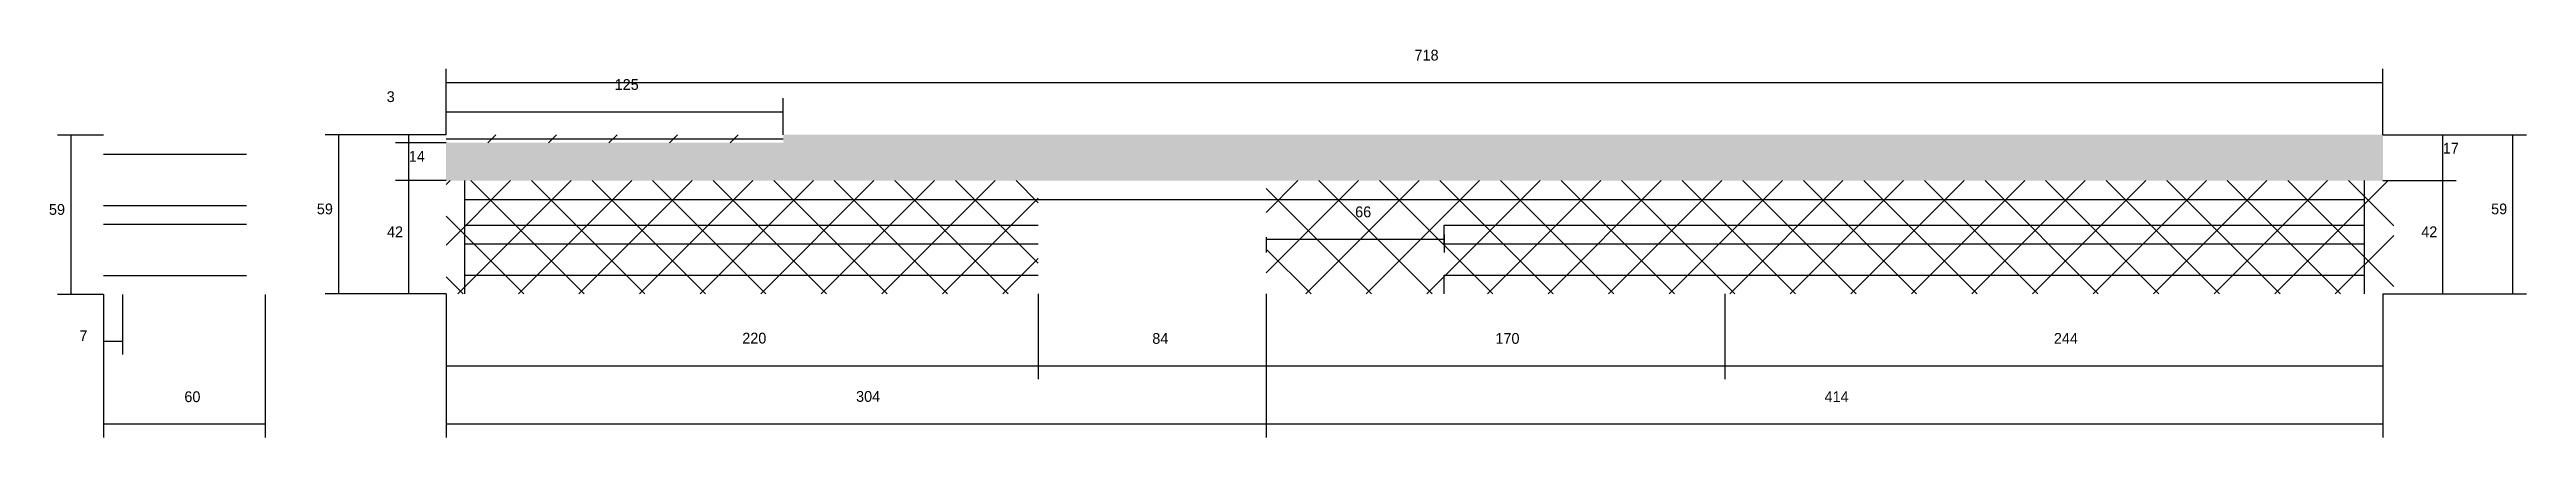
# Model space of a CAD drawing. Header units: metres. Extents: x 3435 to 9218, y 5617 to 6651.
# Drawn here: x 4832 to 5750, y 5693 to 5837 of the extents above; entities that cross this region are included whole.
import ezdxf

# ---------------------------------------------------------------- set-up
doc = ezdxf.new("R2010")
doc.units = ezdxf.units.M
for name, color, linetype in [('COTA', 241, 'Continuous'), ('Painéis', 200, 'Continuous'), ('REAPROVEITAMENTO', 251, 'Continuous'), ('SARR_2.2x7', 40, 'Continuous'), ('SARR_EDITAR', 141, 'Continuous')]:
    doc.layers.add(name, color=color, linetype=linetype)

msp = doc.modelspace()

# ---------------------------------------------------------------- texts
at = {"layer": 'COTA'}
for s, p in [('718', (5337.7, 5832.9)), ('3', (4956.7, 5817.5)), ('125', (5041.2, 5822)), ('14', (4964.9, 5795.4)), ('17', (5718.9, 5798.4)), ('59', (4831.5, 5775.7)), ('59', (4930.8, 5775.9)), ('59', (5736.8, 5775.9)), ('42', (4956.8, 5767.4)), ('42', (5710.9, 5767.4)), ('7', (4842.8, 5728.9)), ('220', (5088.5, 5728)), ('84', (5240.5, 5727.9)), ('170', (5367.7, 5727.9)), ('244', (5574.7, 5727.9)), ('60', (4881.7, 5706.3)), ('304', (5130.7, 5706.4)), ('414', (5489.7, 5706.3))]:
    msp.add_text(s, height=4, dxfattribs=at).set_placement(p)
at = {"layer": 'Painéis'}
msp.add_text('66', height=4, dxfattribs=at).set_placement((5315.7, 5774.8))

# ---------------------------------------------------------------- hatches: boundary and pattern name
at = {"layer": 'COTA'}
h = msp.add_hatch(dxfattribs=at)
h.set_pattern_fill('AR-CONC', scale=0.03)
h.paths.add_polyline_path([(5282.7, 5788.4), (5282.7, 5805.4), (5282.7, 5805.4), (5103.7, 5805.4), (5103.7, 5805.4), (5103.7, 5802.4), (5103.7, 5802.4), (4978.7, 5802.4), (4978.7, 5802.4), (4978.7, 5788.4), (4978.7, 5788.4), (5282.7, 5788.4)])
h = msp.add_hatch(dxfattribs=at)
h.set_pattern_fill('AR-CONC', scale=0.03)
h.paths.add_polyline_path([(5282.7, 5805.4), (5282.7, 5788.4), (5282.7, 5788.4), (5696.7, 5788.4), (5696.7, 5788.4), (5696.7, 5805.4), (5696.7, 5805.4), (5282.7, 5805.4)])
at = {"layer": 'REAPROVEITAMENTO'}
h = msp.add_hatch(dxfattribs=at)
h.set_pattern_fill('ANSI31', scale=5)
h.paths.add_polyline_path([(5103.7, 5802.4), (5103.7, 5805.4), (5103.7, 5805.4), (4978.7, 5805.4), (4978.7, 5805.4), (4978.7, 5802.4), (4978.7, 5802.4), (5103.7, 5802.4)])
h = msp.add_hatch(dxfattribs=at)
h.set_pattern_fill('ANSI37', scale=5)
h.paths.add_polyline_path([(4978.7, 5788.4), (4978.7, 5746.4), (4978.7, 5746.4), (5198.2, 5746.4), (5198.2, 5746.4), (5198.2, 5788.4), (5198.2, 5788.4), (4978.7, 5788.4)])
h = msp.add_hatch(dxfattribs=at)
h.set_pattern_fill('ANSI37', scale=5)
h.paths.add_polyline_path([(5282.7, 5788.4), (5282.7, 5746.4), (5282.7, 5746.4), (5700.7, 5746.4), (5700.7, 5746.4), (5700.7, 5788.4), (5700.7, 5788.4), (5282.7, 5788.4)])

# ---------------------------------------------------------------- linework, layer by layer
at = {"layer": 'COTA'}
for p, q in [((4978.7, 5805.4), (4978.7, 5829.8)), ((4978.7, 5824.8), (5696.7, 5824.8)), ((5696.7, 5805.4), (5696.7, 5829.8)), ((4978.7, 5805.4), (4978.7, 5818.9)), ((4978.7, 5813.9), (5103.7, 5813.9)), ((5103.7, 5805.4), (5103.7, 5818.9)), ((4851.7, 5805.2), (4834.7, 5805.2)), ((4839.7, 5746.2), (4839.7, 5805.2)), ((4978.7, 5805.4), (4933.9, 5805.4)), ((4938.9, 5746.4), (4938.9, 5805.4)), ((4978.7, 5805.4), (4959.9, 5805.4)), ((4964.9, 5802.4), (4964.9, 5805.4)), ((5696.7, 5805.4), (5723.9, 5805.4)), ((5696.7, 5805.4), (5749.9, 5805.4)), ((5718.9, 5788.4), (5718.9, 5805.4)), ((5744.9, 5746.4), (5744.9, 5805.4)), ((4978.7, 5802.4), (4959.9, 5802.4)), ((4978.7, 5802.4), (4959.9, 5802.4)), ((4964.9, 5788.4), (4964.9, 5802.4)), ((4978.7, 5788.4), (4959.9, 5788.4)), ((4978.7, 5788.4), (4959.9, 5788.4)), ((4964.9, 5746.4), (4964.9, 5788.4)), ((5696.7, 5788.4), (5723.9, 5788.4)), ((5696.7, 5788.4), (5723.9, 5788.4)), ((5718.9, 5746.4), (5718.9, 5788.4)), ((4851.7, 5746.2), (4834.7, 5746.2)), ((4851.7, 5746.2), (4851.7, 5693.2)), ((4851.7, 5746.2), (4851.7, 5723.9)), ((4858.7, 5746.2), (4858.7, 5723.9)), ((4911.7, 5746.2), (4911.7, 5693.2)), ((4978.7, 5746.4), (4933.9, 5746.4)), ((4978.7, 5746.4), (4959.9, 5746.4)), ((4978.7, 5746.4), (4978.7, 5714.8)), ((4978.7, 5746.4), (4978.7, 5693.2)), ((5198.2, 5746.4), (5198.2, 5714.8)), ((5198.2, 5746.4), (5198.2, 5714.8)), ((5282.7, 5746.4), (5282.7, 5714.8)), ((5282.7, 5746.4), (5282.7, 5693.2)), ((5282.7, 5746.4), (5282.7, 5714.8)), ((5282.7, 5746.4), (5282.7, 5693.2)), ((5452.7, 5746.4), (5452.7, 5714.8)), ((5452.7, 5746.4), (5452.7, 5714.8)), ((5696.7, 5746.4), (5696.7, 5714.8)), ((5696.7, 5746.4), (5696.7, 5693.2)), ((5696.7, 5746.4), (5723.9, 5746.4)), ((5696.7, 5746.4), (5749.9, 5746.4)), ((4851.7, 5728.9), (4858.7, 5728.9)), ((4978.7, 5719.8), (5198.2, 5719.8)), ((5198.2, 5719.8), (5282.7, 5719.8)), ((5282.7, 5719.8), (5452.7, 5719.8)), ((5452.7, 5719.8), (5696.7, 5719.8)), ((4851.7, 5698.2), (4911.7, 5698.2)), ((4978.7, 5698.2), (5282.7, 5698.2)), ((5282.7, 5698.2), (5696.7, 5698.2))]:
    msp.add_line(p, q, dxfattribs=at)
at = {"layer": 'Painéis'}
for p, q in [((5282.7, 5767.4), (5282.7, 5761.7)), ((5282.7, 5766.7), (5348.7, 5766.7)), ((5348.7, 5768.4), (5348.7, 5761.7))]:
    msp.add_line(p, q, dxfattribs=at)
at = {"layer": 'SARR_2.2x7'}
for p, q in [((4851.7, 5798.2), (4904.7, 5798.2)), ((4985.7, 5746.4), (4985.7, 5788.4)), ((5689.8, 5746.4), (5689.8, 5788.4)), ((4851.7, 5779.2), (4904.7, 5779.2)), ((4985.7, 5781.4), (5198.2, 5781.4)), ((5198.2, 5781.4), (5282.7, 5781.4)), ((5282.7, 5781.4), (5452.7, 5781.4)), ((5452.7, 5781.4), (5689.8, 5781.4)), ((4851.7, 5772.2), (4904.7, 5772.2)), ((4985.7, 5771.9), (5198.2, 5771.9)), ((5348.7, 5771.9), (5452.7, 5771.9)), ((5348.7, 5764.9), (5348.7, 5771.9)), ((5452.7, 5771.9), (5689.8, 5771.9)), ((4985.7, 5764.9), (5198.2, 5764.9)), ((5348.7, 5764.9), (5452.7, 5764.9)), ((5452.7, 5764.9), (5689.8, 5764.9)), ((4851.7, 5753.2), (4904.7, 5753.2)), ((4985.7, 5753.4), (5198.2, 5753.4)), ((5348.7, 5753.4), (5452.7, 5753.4)), ((5348.7, 5746.4), (5348.7, 5753.4)), ((5452.7, 5753.4), (5689.8, 5753.4))]:
    msp.add_line(p, q, dxfattribs=at)
at = {"layer": 'SARR_EDITAR'}
msp.add_line((4978.7, 5803.9), (5103.7, 5803.9), dxfattribs=at)

msp.set_redraw_order([(e.dxf.handle, doc.entitydb.next_handle()) for e in msp.query("TEXT MTEXT ATTDEF DIMENSION ARC_DIMENSION")])  # texts and dimensions are drawn at this point

doc.saveas('drawing.dxf')
